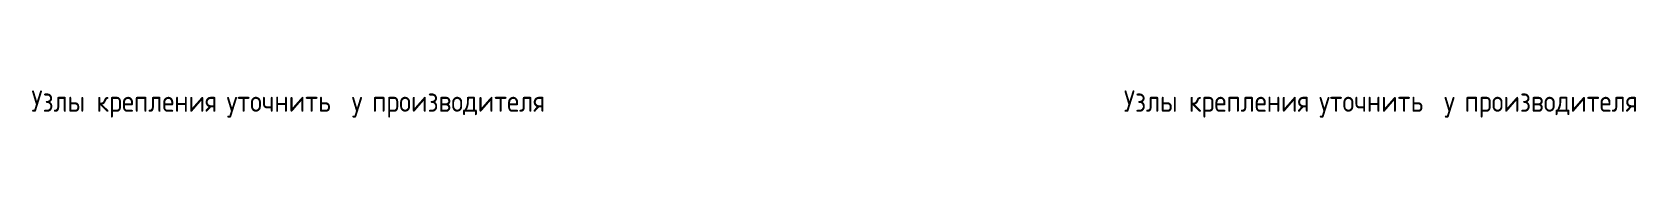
# Model space of a CAD drawing. Header units: millimetres. Extents: x 36646 to 169412, y -1987 to 12080.
# Drawn here: x 111896 to 117508, y 8436 to 8532 of the extents above; entities that cross this region are included whole.
import ezdxf

# ---------------------------------------------------------------- set-up
doc = ezdxf.new("R2010")
doc.units = ezdxf.units.MM
doc.layers.add('G-ANNO-TEXT', color=7, linetype='Continuous', lineweight=9)
doc.styles.add('GOST Common_3', font='GOST_Common.ttf', dxfattribs={"width": 0.9, "height": 75})

msp = doc.modelspace()

# ---------------------------------------------------------------- texts
at = {"layer": 'G-ANNO-TEXT', "char_height": 75, "attachment_point": 1, "style": 'GOST Common_3'}
for s, insert, width in [('Узлы', (111894.0096, 8531.8607), 247.120172), ('\\fGOST Common|b0|i0|c204|p34|;\\W.9; ', (112097.9041, 8531.8607), 28.86075), ('\\fGOST Common|b0|i0|c204|p34|;\\W.9; ', (112553.3182, 8531.8607), 28.86075), ('\\fGOST Common|b0|i0|c204|p34|;\\W.9; ', (112990.8729, 8531.8607), 28.86075), ('\\fGOST Common|b0|i0|c204|p34|;\\W.9; ', (113062.3104, 8531.8607), 28.86075), ('Узлы', (115716.473, 8531.8607), 247.120172), ('\\fGOST Common|b0|i0|c204|p34|;\\W.9; ', (115920.3675, 8531.8607), 28.86075), ('\\fGOST Common|b0|i0|c204|p34|;\\W.9; ', (116375.7816, 8531.8607), 28.86075), ('\\fGOST Common|b0|i0|c204|p34|;\\W.9; ', (116813.3362, 8531.8607), 28.86075), ('\\fGOST Common|b0|i0|c204|p34|;\\W.9; ', (116884.7737, 8531.8607), 28.86075), ('крепления', (112121.7166, 8531.8607), 523.101094), ('уточнить', (112577.1307, 8531.8607), 501.455531), ('\\fGOST Common|b0|i0|c204|p34|;\\W.9;у', (113014.6854, 8531.8607), 57.7215), ('производителя', (113086.1229, 8531.8607), 770.221266), ('крепления', (115944.18, 8531.8607), 523.101094), ('уточнить', (116399.5941, 8531.8607), 501.455531), ('\\fGOST Common|b0|i0|c204|p34|;\\W.9;у', (116837.1487, 8531.8607), 57.7215), ('производителя', (116908.5862, 8531.8607), 770.221266)]:
    msp.add_mtext(s, dxfattribs=dict(at, insert=insert, width=width))

doc.saveas('drawing.dxf')
